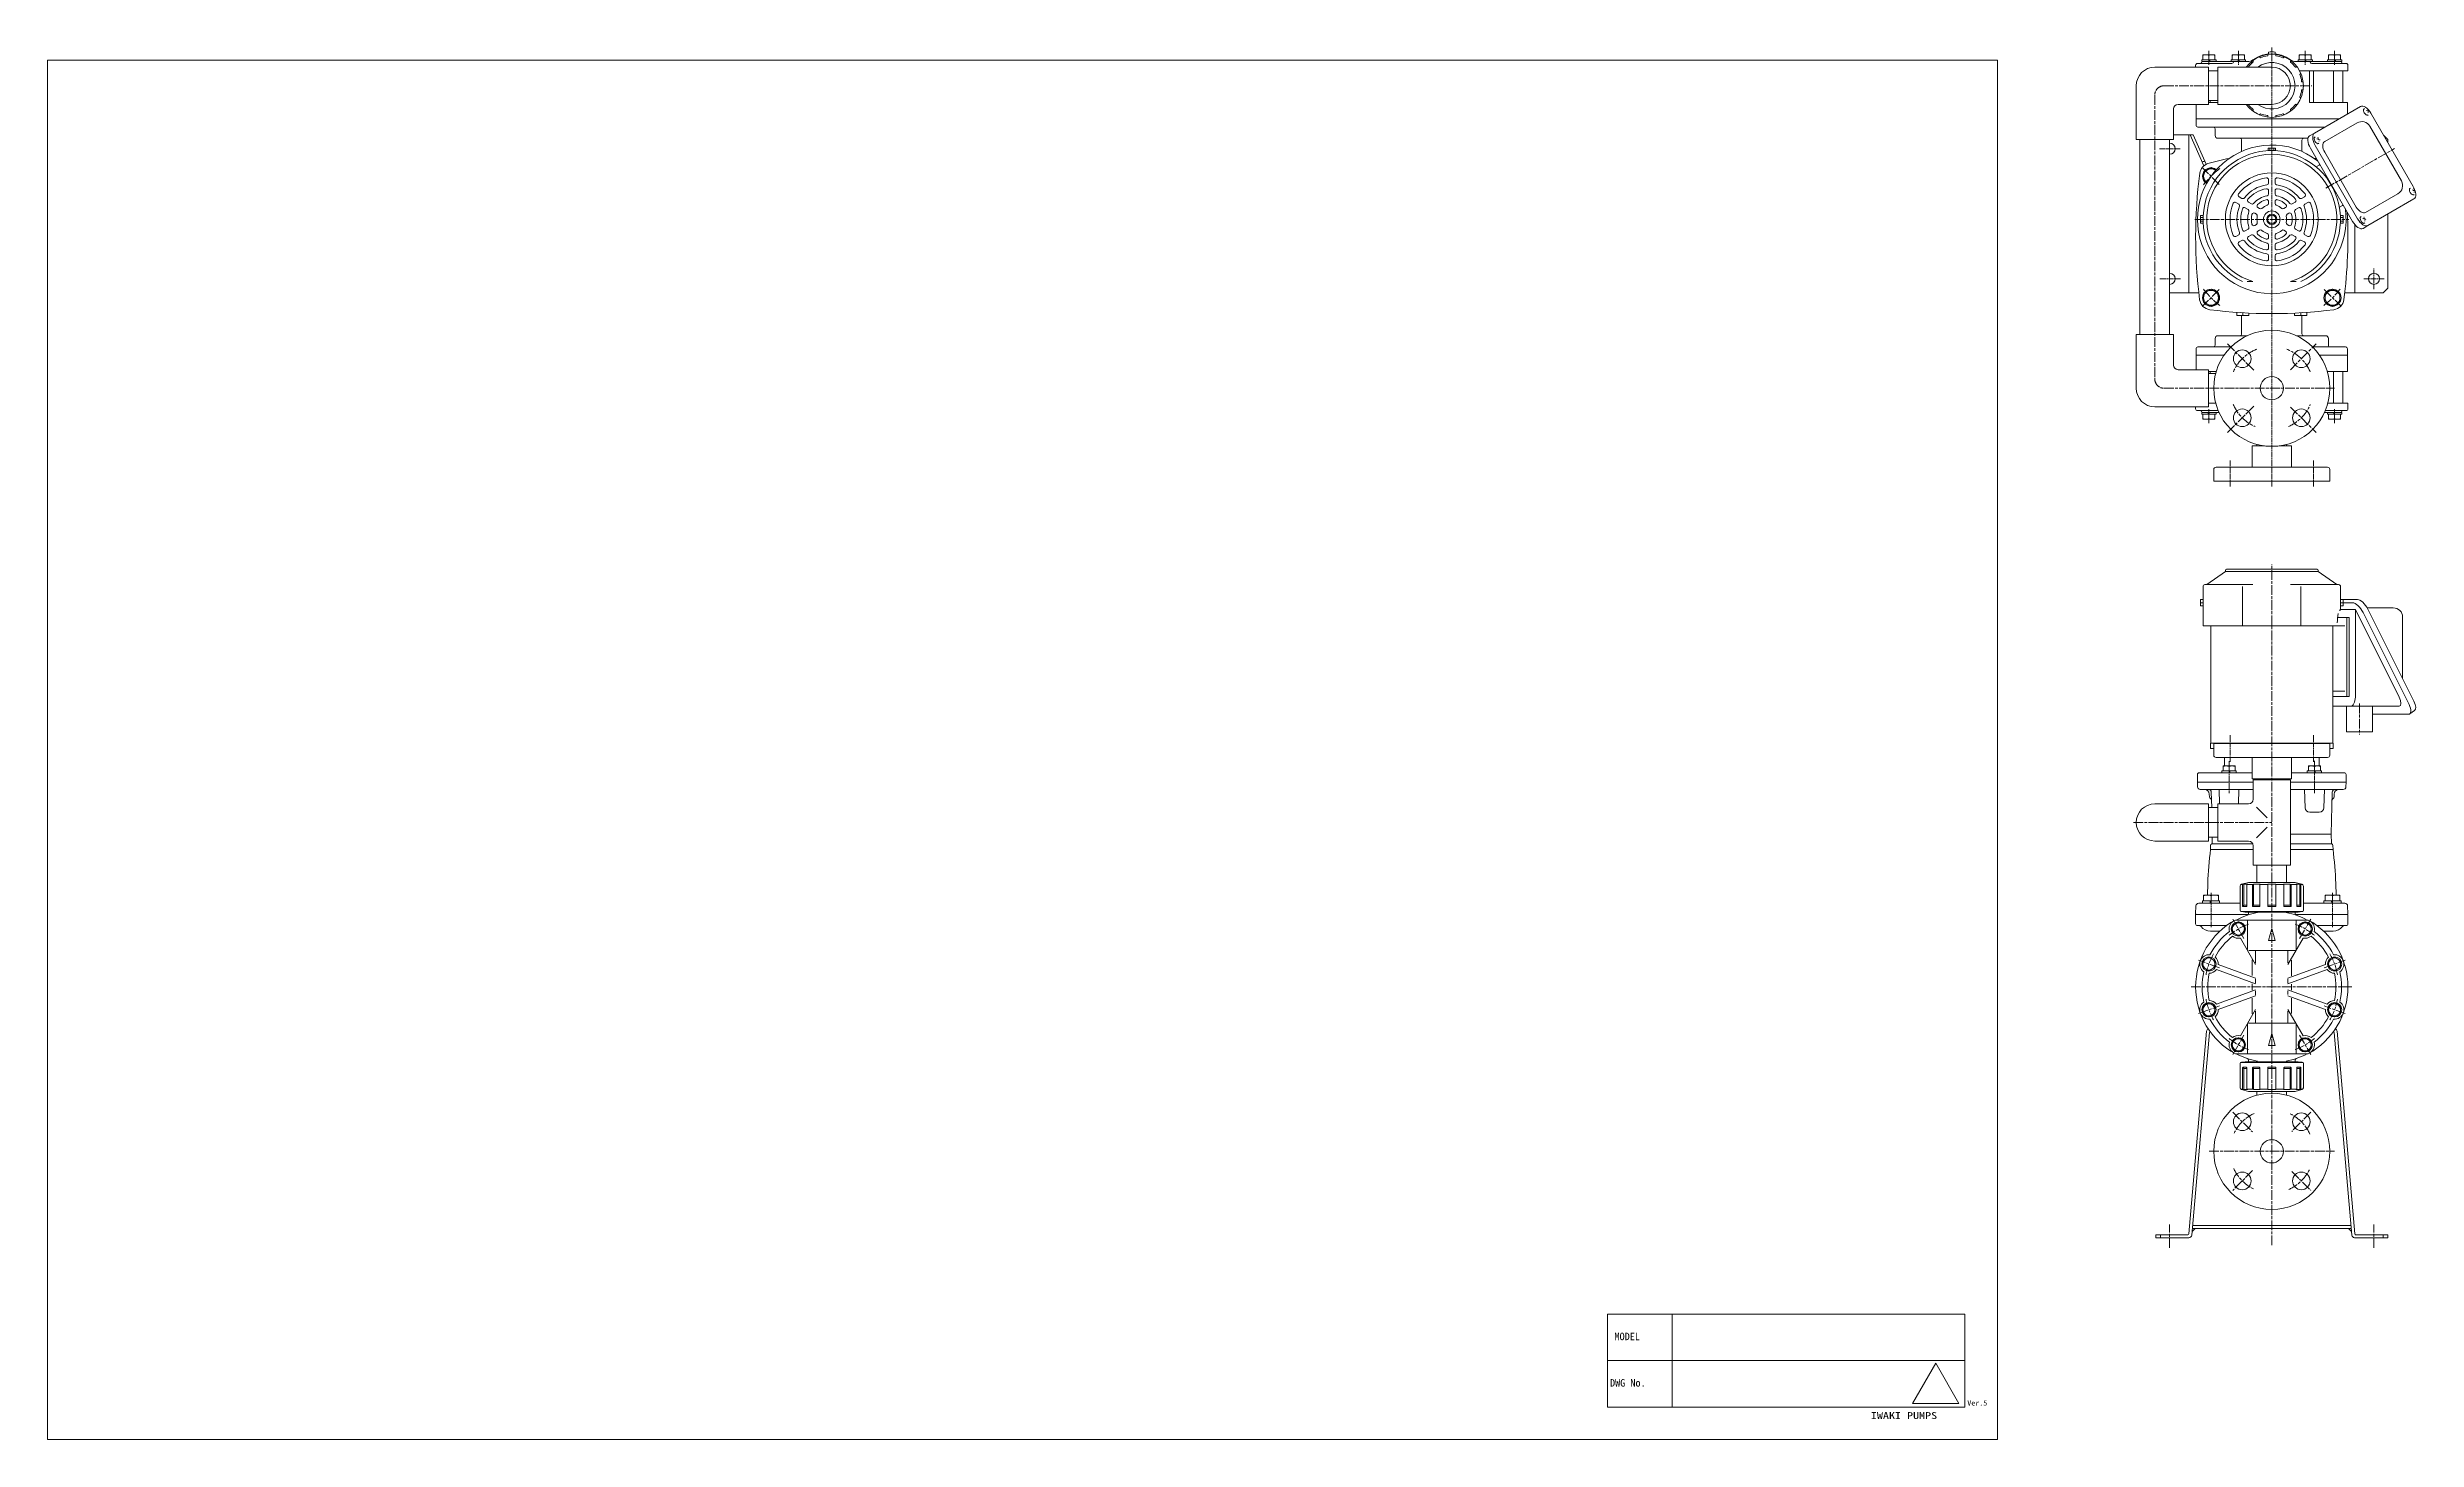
# Model space of a CAD drawing. Units: millimetres at full size. Extents: x -2818 to 571, y -785 to 714.
# Drawn here: x -2818 to -266, y -785 to 714 of the extents above; entities that cross this region are included whole.
import ezdxf
from ezdxf.enums import TextEntityAlignment as Align

# ---------------------------------------------------------------- set-up
doc = ezdxf.new("R2010")
doc.units = ezdxf.units.MM
doc.header["$LTSCALE"] = 0.88
doc.linetypes.add('CHAIN', pattern=[18.5, 12, -1.5, 3.5, -1.5])
doc.linetypes.add('USER5', pattern=[9, 6, -0.75, 1.5, -0.75])
for name, color, linetype in [('0-1_AM_0', 7, 'Continuous'), ('0-8_ZUWAKU-AM_11', 7, 'Continuous'), ('0-9_ZUWAKU-AM_6', 7, 'Continuous'), ('0-A_ZUWAKU-AM_2', 7, 'Continuous')]:
    doc.layers.add(name, color=color, linetype=linetype)
for name, color, linetype, lineweight in [('0-2_AM_1', 3, 'Continuous', 18), ('0-4_AM_7', 2, 'CHAIN', 18), ('0-5_AM_1N', 3, 'Continuous', 18), ('0-6_AM_7N', 2, 'USER5', 18), ('0-7_ZUWAKU-AM_0', 7, 'Continuous', 18)]:
    doc.layers.add(name, color=color, linetype=linetype, lineweight=lineweight)
doc.styles.add('ＭＳ ゴシック', font='')
doc.styles.get('ＭＳ ゴシック').set_extended_font_data('MS Gothic')

# ---------------------------------------------------------------- blocks, each defined once
blk = doc.blocks.new('0DXFF_A3')
at = {"layer": '0-7_ZUWAKU-AM_0'}
for p, q in [((-353.5, 288.5), (-353.5, -8.5)), ((66.5, 288.5), (-353.5, 288.5)), ((66.5, -8.5), (66.5, 288.5)), ((-3.6, -1.5), (-3.6, 18.5)), ((59.5, 8.5), (-17.5, 8.5)), ((-353.5, -8.5), (66.5, -8.5))]:
    blk.add_line(p, q, dxfattribs=at)
for points in [[(59.5, -1.5), (-17.5, -1.5), (-17.5, 18.5), (59.5, 18.5)], [(48.1884, -0.7), (58.1884, -0.7), (53.1884, 7.9603)]]:
    blk.add_lwpolyline(points, close=True, dxfattribs=at)
at = {"layer": '0-8_ZUWAKU-AM_11', "style": 'ＭＳ ゴシック'}
blk.add_text('Ver.5', height=1.1, dxfattribs=at).set_placement((60, -1.5), align=Align.BOTTOM_LEFT)
at = {"layer": '0-9_ZUWAKU-AM_6', "style": 'ＭＳ ゴシック'}
for s, p in [('MODEL', (-15.9944, 12.4185)), ('DWG No.', (-16.9522, 2.4247))]:
    blk.add_text(s, height=1.613, dxfattribs=at).set_placement(p, align=Align.BOTTOM_LEFT)
at = {"layer": '0-A_ZUWAKU-AM_2', "style": 'ＭＳ ゴシック', "width": 1.3}
blk.add_text('IWAKI PUMPS', height=1.466, dxfattribs=at).set_placement((39.234, -4.5), align=Align.BOTTOM_LEFT)

msp = doc.modelspace()

# ---------------------------------------------------------------- linework, layer by layer
at = {"layer": '0-2_AM_1'}
for p, q in [((-504.1235, 692.2812), (-504.1235, 694.2812)), ((-502.1235, 696.2812), (-499.1235, 696.2812)), ((-502.1235, 696.2812), (-465.1235, 696.2812)), ((-497.4814, 700.2812), (-482.0814, 700.2812)), ((-497.4814, 700.2812), (-497.4814, 698.2812)), ((-497.1235, 698.2812), (-448.2817, 698.2812)), ((-496.2814, 705.5812), (-483.2814, 705.5812)), ((-496.2814, 700.2812), (-496.2814, 705.5812)), ((-496.2814, 700.2812), (-493.7814, 700.2812)), ((-490.1814, 700.2812), (-489.4534, 698.2812)), ((-489.7814, 704.9995), (-489.7814, 700.2812)), ((-489.3814, 700.2812), (-488.6534, 698.2812)), ((-485.7814, 700.2812), (-483.2814, 700.2812)), ((-483.2814, 700.2812), (-483.2814, 705.5812)), ((-480.1235, 692.2812), (-422.1235, 692.2812)), ((-480.1235, 652.2812), (-480.1235, 692.2812)), ((-465.8235, 700.2812), (-450.4235, 700.2812)), ((-465.8235, 700.2812), (-465.8235, 698.2812)), ((-464.6235, 705.5812), (-451.6235, 705.5812)), ((-464.6235, 700.2812), (-464.6235, 705.5812)), ((-464.6235, 700.2812), (-462.1235, 700.2812)), ((-458.5235, 700.2812), (-457.7956, 698.2812)), ((-458.1235, 704.9995), (-458.1235, 700.2812)), ((-457.7235, 700.2812), (-456.9956, 698.2812)), ((-454.1235, 700.2812), (-451.6235, 700.2812)), ((-451.6235, 700.2812), (-451.6235, 705.5812)), ((-448.3011, 692.368), (-448.6979, 692.6724)), ((-442.2103, 698.4588), (-442.5147, 698.8555)), ((-434.7506, 702.7657), (-434.942, 703.2277)), ((-426.4304, 704.9951), (-426.4956, 705.4909)), ((-425.6068, 708.6146), (-425.6068, 706.6049)), ((-418.6402, 708.6146), (-418.6402, 706.6049)), ((-417.8166, 704.9951), (-417.7514, 705.4909)), ((-409.305, 703.2277), (-409.4964, 702.7657)), ((-402.0367, 698.4588), (-401.7323, 698.8555)), ((-395.9653, 698.2812), (-347.1235, 698.2812)), ((-395.9458, 692.368), (-395.5491, 692.6724)), ((-393.8235, 700.2812), (-378.4235, 700.2812)), ((-393.8235, 700.2812), (-393.8235, 698.2812)), ((-392.6235, 705.5812), (-379.6235, 705.5812)), ((-392.6235, 700.2812), (-392.6235, 705.5812)), ((-392.6235, 700.2812), (-390.1235, 700.2812)), ((-386.5235, 700.2812), (-385.7956, 698.2812)), ((-386.1235, 704.9995), (-386.1235, 700.2812)), ((-385.7235, 700.2812), (-384.9956, 698.2812)), ((-382.1235, 700.2812), (-379.6235, 700.2812)), ((-379.6235, 700.2812), (-379.6235, 705.5812)), ((-379.1235, 696.2812), (-345.1235, 696.2812)), ((-362.1656, 700.2812), (-346.7656, 700.2812)), ((-362.1656, 700.2812), (-362.1656, 698.2812)), ((-360.9656, 705.5812), (-347.9656, 705.5812)), ((-360.9656, 700.2812), (-360.9656, 705.5812)), ((-360.9656, 700.2812), (-358.4656, 700.2812)), ((-354.8656, 700.2812), (-354.1377, 698.2812)), ((-354.4656, 704.9995), (-354.4656, 700.2812)), ((-354.0656, 700.2812), (-353.3377, 698.2812)), ((-350.4656, 700.2812), (-347.9656, 700.2812)), ((-347.9656, 700.2812), (-347.9656, 705.5812)), ((-345.1235, 696.2812), (-342.1235, 696.2812)), ((-568.1235, 672.2812), (-568.1235, 614.2812)), ((-490.1235, 688.2812), (-480.1235, 688.2812)), ((-480.1235, 688.2812), (-490.1235, 688.2812)), ((-480.1235, 688.2812), (-490.1235, 688.2812)), ((-392.1235, 688.2812), (-345.5385, 688.2812)), ((-391.639, 684.9083), (-391.177, 685.0996)), ((-389.4096, 667.9743), (-388.9138, 667.909)), ((-389.4031, 676.5889), (-388.9138, 676.6533)), ((-381.3735, 654.2812), (-381.3735, 688.2812)), ((-377.0928, 654.2812), (-377.0928, 688.2812)), ((-355.7935, 654.2812), (-355.7935, 688.2812)), ((-345.5385, 654.2812), (-345.5385, 688.2812)), ((-528.1235, 614.2812), (-528.1235, 647.2812)), ((-503.6235, 636.7812), (-503.6235, 652.2812)), ((-480.1235, 656.2812), (-490.1235, 656.2812)), ((-480.1235, 654.2812), (-490.1235, 654.2812)), ((-488.4535, 654.2812), (-488.4535, 656.2812)), ((-422.1235, 652.2812), (-480.1235, 652.2812)), ((-448.3011, 652.1943), (-448.6979, 651.8899)), ((-442.2103, 646.1035), (-442.5147, 645.7068)), ((-434.7506, 641.7966), (-434.942, 641.3346)), ((-426.4304, 639.5672), (-426.4956, 639.0715)), ((-417.8166, 639.5672), (-417.7514, 639.0715)), ((-409.4964, 641.7966), (-409.305, 641.3346)), ((-402.0367, 646.1035), (-401.7323, 645.7068)), ((-395.9458, 652.1943), (-395.5491, 651.8899)), ((-391.639, 659.6541), (-391.177, 659.4627)), ((-340.6235, 654.2812), (-381.3735, 654.2812)), ((-326.5382, 650.0626), (-376.1459, 621.4216)), ((-340.6235, 641.9305), (-340.6235, 654.2812)), ((-322.8062, 647.5985), (-322.2465, 647.9216)), ((-319.4382, 645.4155), (-318.7656, 645.8039)), ((-319.1049, 647.1147), (-319.3185, 646.9913)), ((-318.3762, 645.669), (-318.9542, 645.3353)), ((-318.8062, 640.6703), (-318.2465, 640.9934)), ((-318.581, 644.9278), (-318.2413, 645.1239)), ((-317.5343, 645.0775), (-317.832, 644.9057)), ((-269.8421, 563.862), (-315.3421, 642.6703)), ((-568.1235, 614.2812), (-528.1235, 614.2812)), ((-564.1235, 614.2812), (-564.1235, 404.6812)), ((-532.1235, 614.2812), (-532.1235, 404.6812)), ((-506.9235, 619.4812), (-528.1235, 619.4812)), ((-511.5285, 449.4812), (-511.5285, 619.4812)), ((-510.1235, 619.4812), (-495.134, 586.1712)), ((-506.9235, 619.4812), (-492.6407, 587.7417)), ((-349.5424, 636.7812), (-503.6235, 636.7812)), ((-503.6235, 636.7812), (-503.6235, 629.7812)), ((-501.6235, 627.7812), (-365.1308, 627.7812)), ((-483.1235, 625.7812), (-483.1235, 618.7812)), ((-383.1294, 615.7812), (-480.1235, 615.7812)), ((-454.6235, 613.7812), (-454.6235, 601.5821)), ((-389.6235, 613.7812), (-389.6235, 601.5821)), ((-376.1459, 621.4216), (-381.3959, 618.3905)), ((-375.878, 616.9575), (-375.3183, 617.2806)), ((-372.51, 614.7745), (-371.8374, 615.1629)), ((-372.1767, 616.4736), (-372.3903, 616.3503)), ((-371.448, 615.028), (-372.026, 614.6943)), ((-371.6527, 614.2868), (-371.3131, 614.4829)), ((-370.6061, 614.4365), (-370.9038, 614.2646)), ((-330.2412, 632.3363), (-365.0921, 612.2151)), ((-282.5809, 569.7863), (-316.5809, 628.676)), ((-496.474, 590.8547), (-494.8092, 590.8547)), ((-424.1442, 605.2812), (-426.1649, 605.2812)), ((-426.1649, 602.4812), (-426.1649, 605.2812)), ((-424.1442, 602.4812), (-426.1649, 602.4812)), ((-420.1028, 605.2812), (-424.1442, 605.2812)), ((-424.1442, 602.4812), (-424.1442, 605.2812)), ((-420.1028, 602.4812), (-424.1442, 602.4812)), ((-424.1235, 602.4812), (-424.1235, 602.4541)), ((-420.1235, 602.4812), (-420.1235, 602.4541)), ((-420.1028, 602.4812), (-420.1028, 605.2812)), ((-418.082, 602.4812), (-420.1028, 602.4812)), ((-380.5921, 604.9982), (-335.0921, 526.1899)), ((-329.8421, 529.221), (-375.3421, 608.0293)), ((-371.878, 610.0293), (-371.3183, 610.3524)), ((-365.0921, 600.6681), (-331.0921, 541.7784)), ((-425.6235, 571.128), (-425.6235, 567.5964)), ((-418.6235, 567.5964), (-418.6235, 571.128)), ((-371.1438, 586.7818), (-374.3056, 584.9564)), ((-273.3062, 561.862), (-272.7465, 562.1851)), ((-269.6049, 561.3781), (-269.8185, 561.2548)), ((-460.8067, 546.7735), (-457.7483, 545.0077)), ((-454.2483, 551.0699), (-457.3067, 552.8357)), ((-450.7342, 540.9581), (-447.6498, 539.1773)), ((-444.1498, 545.2395), (-447.2342, 547.0203)), ((-435.2164, 540.0818), (-437.0262, 541.1267)), ((-425.6235, 559.4973), (-425.6235, 555.9357)), ((-425.6235, 547.71), (-425.6235, 545.6203)), ((-418.6235, 555.9357), (-418.6235, 559.4973)), ((-418.6235, 545.6203), (-418.6235, 547.71)), ((-407.2208, 541.1267), (-409.0306, 540.0818)), ((-397.0127, 547.0203), (-400.0972, 545.2395)), ((-396.5972, 539.1773), (-393.5127, 540.9581)), ((-386.9403, 552.8357), (-389.9987, 551.0699)), ((-386.4987, 545.0077), (-383.4403, 546.7735)), ((-346.1438, 543.4805), (-349.3056, 541.6551)), ((-321.0921, 536.0049), (-286.2412, 556.126)), ((-318.6459, 521.8287), (-269.0382, 550.4697)), ((-269.9382, 559.679), (-269.2656, 560.0674)), ((-268.8762, 559.9325), (-269.4542, 559.5988)), ((-269.3062, 554.9338), (-268.7465, 555.2569)), ((-269.081, 559.1913), (-268.7413, 559.3874)), ((-268.0343, 559.341), (-268.332, 559.1691)), ((-496.1235, 530.5019), (-498.9235, 530.5019)), ((-498.9235, 530.5019), (-498.9235, 526.4604)), ((-496.1235, 526.4604), (-498.9235, 526.4604)), ((-498.9235, 526.4604), (-498.9235, 524.4397)), ((-496.1235, 524.4397), (-498.9235, 524.4397)), ((-496.1235, 532.5226), (-496.1235, 530.5019)), ((-496.1235, 530.5019), (-496.1235, 526.4604)), ((-496.1235, 530.4812), (-496.0965, 530.4812)), ((-496.1235, 526.4812), (-496.0965, 526.4812)), ((-496.1235, 526.4604), (-496.1235, 524.4397)), ((-457.7483, 511.9546), (-460.8067, 510.1888)), ((-447.6498, 517.785), (-450.7342, 516.0042)), ((-447.2342, 509.942), (-444.1498, 511.7228)), ((-440.5262, 535.0645), (-438.7164, 534.0196)), ((-438.7164, 522.9427), (-440.5262, 521.8978)), ((-437.0262, 515.8356), (-435.2164, 516.8805)), ((-425.6235, 511.342), (-425.6235, 509.2523)), ((-418.6235, 509.2523), (-418.6235, 511.342)), ((-409.0306, 516.8805), (-407.2208, 515.8356)), ((-405.5306, 534.0196), (-403.7208, 535.0645)), ((-403.7208, 521.8978), (-405.5306, 522.9427)), ((-400.0972, 511.7228), (-397.0127, 509.942)), ((-393.5127, 516.0042), (-396.5972, 517.785)), ((-383.4403, 510.1888), (-386.4987, 511.9546)), ((-348.1235, 530.4812), (-348.1505, 530.4812)), ((-348.1235, 526.4812), (-348.1505, 526.4812)), ((-348.1235, 532.5226), (-345.3235, 532.5226)), ((-348.1235, 530.5019), (-348.1235, 532.5226)), ((-348.1235, 530.5019), (-345.3235, 530.5019)), ((-348.1235, 526.4604), (-348.1235, 530.5019)), ((-348.1235, 526.4604), (-345.3235, 526.4604)), ((-348.1235, 524.4397), (-348.1235, 526.4604)), ((-345.3235, 530.5019), (-345.3235, 532.5226)), ((-345.3235, 526.4604), (-345.3235, 530.5019)), ((-332.7185, 449.4812), (-332.7185, 522.8069)), ((-326.378, 531.221), (-325.8183, 531.5441)), ((-323.8959, 518.7976), (-318.6459, 521.8287)), ((-323.01, 529.038), (-322.3374, 529.4264)), ((-322.6767, 530.7371), (-322.8903, 530.6138)), ((-321.948, 529.2915), (-322.526, 528.9578)), ((-322.378, 524.2928), (-321.8183, 524.6159)), ((-322.1527, 528.5503), (-321.8131, 528.7464)), ((-321.1061, 528.7), (-321.4038, 528.5281)), ((-297.1235, 454.4812), (-297.1235, 534.2547)), ((-457.3067, 504.1267), (-454.2483, 505.8925)), ((-425.6235, 501.0267), (-425.6235, 497.465)), ((-425.6235, 489.3659), (-425.6235, 485.8344)), ((-418.6235, 497.465), (-418.6235, 501.0267)), ((-418.6235, 485.8344), (-418.6235, 489.3659)), ((-389.9987, 505.8925), (-386.9403, 504.1267)), ((-448.4863, 461.4812), (-442.3761, 461.4812)), ((-401.8708, 461.4812), (-395.7606, 461.4812)), ((-500.9952, 449.4812), (-532.1235, 449.4812)), ((-343.2518, 449.4812), (-302.1235, 449.4812)), ((-302.1235, 449.4812), (-297.1235, 454.4812)), ((-459.745, 428.3181), (-459.745, 424.8812)), ((-446.745, 424.8812), (-459.745, 424.8812)), ((-454.6235, 405.1812), (-454.6235, 424.8812)), ((-453.245, 427.8957), (-453.245, 425.4628)), ((-446.745, 427.5534), (-446.745, 424.8812)), ((-397.502, 427.5534), (-397.502, 424.8812)), ((-384.502, 424.8812), (-397.502, 424.8812)), ((-391.002, 427.8957), (-391.002, 425.4628)), ((-389.6235, 405.1812), (-389.6235, 424.8812)), ((-384.502, 428.3181), (-384.502, 424.8812)), ((-568.1235, 404.6812), (-528.1235, 404.6812)), ((-568.1235, 346.6812), (-568.1235, 404.6812)), ((-528.1235, 404.6812), (-528.1235, 371.6812)), ((-503.6235, 382.1812), (-503.6235, 389.1812)), ((-501.6235, 391.1812), (-466.0097, 391.1812)), ((-483.1235, 393.1812), (-483.1235, 400.1812)), ((-480.1235, 403.1812), (-448.8443, 403.1812)), ((-364.1235, 403.1812), (-395.4027, 403.1812)), ((-378.2373, 391.1812), (-342.6235, 391.1812)), ((-361.1235, 393.1812), (-361.1235, 400.1812)), ((-340.6235, 382.1812), (-340.6235, 389.1812)), ((-473.5628, 382.1812), (-503.6235, 382.1812)), ((-503.6235, 382.1812), (-503.6235, 366.6812)), ((-490.1235, 366.6812), (-490.1235, 326.6812)), ((-481.9754, 364.6812), (-490.1235, 364.6812)), ((-482.5408, 362.6812), (-490.1235, 362.6812)), ((-488.4535, 364.6812), (-488.4535, 362.6812)), ((-340.6235, 382.1812), (-370.6842, 382.1812)), ((-340.6235, 364.6812), (-362.2716, 364.6812)), ((-355.7935, 364.6812), (-355.7935, 330.6812)), ((-345.5385, 364.6812), (-345.5385, 330.6812)), ((-340.6235, 382.1812), (-340.6235, 364.6812)), ((-504.1235, 326.6812), (-504.1235, 324.6812)), ((-502.1235, 322.6812), (-499.1235, 322.6812)), ((-502.1235, 322.6812), (-479.8318, 322.6812)), ((-482.0814, 318.6812), (-497.4814, 318.6812)), ((-497.1235, 320.6812), (-478.9588, 320.6812)), ((-496.2814, 318.6812), (-496.2814, 313.3812)), ((-493.7814, 318.6812), (-496.2814, 318.6812)), ((-483.2814, 313.3812), (-496.2814, 313.3812)), ((-490.1814, 318.6812), (-490.9093, 320.6812)), ((-490.1235, 330.6812), (-482.5408, 330.6812)), ((-482.5408, 330.6812), (-490.1235, 330.6812)), ((-482.5408, 330.6812), (-490.1235, 330.6812)), ((-489.3814, 318.6812), (-490.1093, 320.6812)), ((-489.7814, 313.9628), (-489.7814, 318.6812)), ((-483.2814, 318.6812), (-485.7814, 318.6812)), ((-483.2814, 318.6812), (-483.2814, 313.3812)), ((-482.0814, 318.6812), (-482.0814, 320.6812)), ((-365.2882, 320.6812), (-347.1235, 320.6812)), ((-364.4152, 322.6812), (-345.1235, 322.6812)), ((-346.7656, 318.6812), (-362.1656, 318.6812)), ((-361.7062, 330.6812), (-345.5385, 330.6812)), ((-360.9656, 318.6812), (-360.9656, 313.3812)), ((-358.4656, 318.6812), (-360.9656, 318.6812)), ((-347.9656, 313.3812), (-360.9656, 313.3812)), ((-354.8656, 318.6812), (-355.5936, 320.6812)), ((-354.0656, 318.6812), (-354.7936, 320.6812)), ((-354.4656, 313.9628), (-354.4656, 318.6812)), ((-347.9656, 318.6812), (-350.4656, 318.6812)), ((-347.9656, 318.6812), (-347.9656, 313.3812)), ((-346.7656, 318.6812), (-346.7656, 320.6812)), ((-345.1235, 322.6812), (-342.1235, 322.6812)), ((-443.3735, 261.6812), (-443.3735, 284.6812)), ((-443.3735, 284.6812), (-430.0134, 284.6812)), ((-438.1235, 286.2639), (-438.1235, 284.6812)), ((-414.2336, 284.6812), (-400.8735, 284.6812)), ((-406.1235, 286.2639), (-406.1235, 284.6812)), ((-400.8735, 261.6812), (-400.8735, 284.6812)), ((-484.6235, 246.6812), (-484.6235, 259.1812)), ((-482.1235, 261.6812), (-362.1235, 261.6812)), ((-359.6235, 246.6812), (-359.6235, 259.1812)), ((-484.6235, 246.6812), (-359.6235, 246.6812)), ((-496.1235, 119.294), (-496.1235, 133.294)), ((-494.1235, 135.294), (-448.4863, 135.294)), ((-472.1235, 149.294), (-492.1176, 135.294)), ((-472.1235, 150.494), (-472.1235, 149.294)), ((-470.8235, 151.794), (-373.4235, 151.794)), ((-453.54, 90.794), (-453.54, 133.294)), ((-448.4863, 135.294), (-442.3761, 135.294)), ((-401.8708, 135.294), (-395.7606, 135.294)), ((-395.7606, 135.294), (-350.1235, 135.294)), ((-390.7069, 133.294), (-390.7069, 90.794)), ((-372.1235, 150.494), (-372.1235, 149.294)), ((-348.1235, 119.294), (-348.1235, 133.294)), ((-496.1235, 115.794), (-498.9235, 115.794)), ((-498.9235, 115.794), (-498.9235, 112.294)), ((-496.1235, 112.294), (-498.9235, 112.294)), ((-496.1235, 119.294), (-496.1235, 115.794)), ((-496.1235, 115.794), (-496.1235, 112.294)), ((-496.1235, 90.794), (-496.1235, 112.294)), ((-348.1235, 107.794), (-349.6376, 107.794)), ((-348.1235, 119.294), (-345.3235, 119.294)), ((-348.1235, 115.794), (-348.1235, 119.294)), ((-348.1235, 115.794), (-345.3235, 115.794)), ((-348.1235, 112.294), (-348.1235, 115.794)), ((-348.1235, 107.794), (-348.1235, 112.294)), ((-332.1405, 108.3908), (-348.1235, 108.3908)), ((-329.8421, 119.294), (-345.3235, 119.294)), ((-345.3235, 115.794), (-345.3235, 119.294)), ((-345.3235, 115.794), (-335.0921, 115.794)), ((-285.0921, 14.294), (-332.1405, 108.3908)), ((-332.1405, 14.294), (-332.1405, 108.3908)), ((-274.2882, 6.1863), (-323.8959, 105.4017)), ((-291.2412, 110.294), (-319.3962, 110.294)), ((-318.6459, 108.9017), (-269.0382, 9.6863)), ((-496.1235, 90.794), (-453.54, 90.794)), ((-487.7235, -35.206), (-487.7235, 90.794)), ((-390.7069, 90.794), (-453.54, 90.794)), ((-390.7069, 90.794), (-353.5265, 90.794)), ((-356.5235, -35.206), (-356.5235, 90.794)), ((-346.1438, 90.794), (-353.5265, 90.794)), ((-351.213, 99.794), (-341.4118, 99.794)), ((-343.4118, 90.794), (-346.1438, 90.794)), ((-338.6405, 99.794), (-338.6405, 14.794)), ((-281.2412, 100.294), (-281.2412, 34.0921)), ((-346.1438, 20.794), (-356.5235, 20.794)), ((-341.4118, 14.794), (-356.5235, 14.794)), ((-356.5235, 4.294), (-337.1405, 4.294)), ((-346.1438, 20.794), (-343.4118, 20.794)), ((-341.7235, -23.206), (-341.7235, 4.294)), ((-338.6405, 14.794), (-341.4118, 14.794)), ((-337.1405, 4.294), (-285.0921, 4.294)), ((-313.7235, -23.206), (-313.7235, 4.294)), ((-341.7235, -23.206), (-313.7235, -23.206)), ((-275.0921, -4.206), (-313.7235, -4.206)), ((-268.3818, -0.2983), (-273.6318, -3.7983)), ((-488.1235, -35.206), (-356.1235, -35.206)), ((-488.1235, -41.206), (-488.1235, -35.206)), ((-488.1235, -41.206), (-484.6235, -41.206)), ((-484.6235, -35.706), (-484.6235, -48.206)), ((-359.6235, -35.706), (-484.6235, -35.706)), ((-362.1235, -50.706), (-482.1235, -50.706)), ((-473.1235, -59.906), (-473.1235, -50.706)), ((-443.3735, -50.706), (-443.3735, -73.706)), ((-400.8735, -50.706), (-400.8735, -73.706)), ((-371.1235, -59.906), (-371.1235, -50.706)), ((-359.6235, -35.706), (-359.6235, -48.206)), ((-359.6235, -41.206), (-356.1235, -41.206)), ((-356.1235, -41.206), (-356.1235, -35.206)), ((-502.1235, -77.206), (-502.1235, -69.206)), ((-500.1235, -67.206), (-443.3735, -67.206)), ((-475.7854, -65.206), (-460.3854, -65.206)), ((-475.7854, -65.206), (-475.7854, -67.206)), ((-474.5854, -59.906), (-461.5854, -59.906)), ((-474.5854, -65.206), (-474.5854, -59.906)), ((-474.5854, -65.206), (-472.0854, -65.206)), ((-468.4854, -65.206), (-467.7575, -67.206)), ((-468.0854, -60.4877), (-468.0854, -65.206)), ((-467.6854, -65.206), (-466.9575, -67.206)), ((-464.0854, -65.206), (-461.5854, -65.206)), ((-461.5854, -65.206), (-461.5854, -59.906)), ((-400.8735, -73.706), (-443.3735, -73.706)), ((-442.1235, -95.706), (-442.1235, -74.706)), ((-442.1235, -74.706), (-402.1235, -74.706)), ((-438.1235, -73.706), (-438.1235, -74.706)), ((-406.1235, -73.706), (-406.1235, -74.706)), ((-400.8735, -67.206), (-344.1235, -67.206)), ((-383.8616, -65.206), (-368.4616, -65.206)), ((-383.8616, -65.206), (-383.8616, -67.206)), ((-382.6616, -59.906), (-369.6616, -59.906)), ((-382.6616, -65.206), (-382.6616, -59.906)), ((-382.6616, -65.206), (-380.1616, -65.206)), ((-376.5616, -65.206), (-375.8336, -67.206)), ((-376.1616, -60.4877), (-376.1616, -65.206)), ((-375.7616, -65.206), (-375.0336, -67.206)), ((-372.1616, -65.206), (-369.6616, -65.206)), ((-369.6616, -65.206), (-369.6616, -59.906)), ((-342.1235, -77.206), (-342.1235, -69.206)), ((-490.1235, -100.706), (-548.1235, -100.706)), ((-502.1235, -77.206), (-442.1235, -77.206)), ((-501.9905, -82.2846), (-502.1235, -77.206)), ((-442.1235, -77.206), (-502.1235, -77.206)), ((-442.1235, -77.206), (-502.1235, -77.206)), ((-499.2591, -85.206), (-442.1235, -85.206)), ((-490.1235, -100.706), (-490.1235, -140.706)), ((-489.3053, -93.2582), (-489.3886, -90.0752)), ((-487.3034, -88.1275), (-486.8694, -104.706)), ((-480.1235, -100.706), (-480.1235, -140.706)), ((-480.1235, -100.706), (-447.1235, -100.706)), ((-478.3192, -100.706), (-478.7251, -85.206)), ((-457.8478, -100.706), (-457.442, -85.206)), ((-342.1235, -77.206), (-402.1235, -77.206)), ((-342.1235, -77.206), (-402.1235, -77.206)), ((-402.1235, -85.206), (-345.2555, -85.206)), ((-386.291, -104.8371), (-386.8052, -85.206)), ((-366.036, -104.8371), (-365.5217, -85.206)), ((-356.9436, -88.1275), (-358.1235, -133.206)), ((-354.9416, -93.2582), (-354.8583, -90.0752)), ((-490.1235, -104.706), (-480.1235, -104.706)), ((-438.6382, -104.1913), (-427.0732, -115.7563)), ((-438.6382, -137.2207), (-427.0732, -125.6558)), ((-371.0342, -109.706), (-381.2928, -109.706)), ((-490.1235, -140.706), (-548.1235, -140.706)), ((-490.1235, -136.706), (-480.1235, -136.706)), ((-488.1235, -149.706), (-488.0177, -145.6655)), ((-488.1235, -149.706), (-442.1235, -149.706)), ((-442.541, -143.7058), (-486.456, -143.7058)), ((-486.1846, -136.706), (-486.3006, -143.3521)), ((-480.1235, -140.706), (-447.1235, -140.706)), ((-442.1235, -145.706), (-442.1235, -166.706)), ((-402.1235, -133.206), (-358.1235, -133.206)), ((-357.791, -143.7058), (-402.1235, -143.7058)), ((-402.1235, -149.706), (-356.1235, -149.706)), ((-358.1235, -133.206), (-357.9464, -143.3521)), ((-356.1235, -149.706), (-356.2293, -145.6655)), ((-438.1235, -166.706), (-438.1235, -185.206)), ((-406.1235, -166.706), (-406.1235, -185.206)), ((-479.5313, -198.8057), (-495.5313, -198.8057)), ((-495.5313, -205.2057), (-495.5313, -198.8057)), ((-491.4127, -198.8059), (-491.0871, -186.3778)), ((-487.5313, -199.5216), (-487.5313, -205.2057)), ((-479.5313, -205.2057), (-479.5313, -198.8057)), ((-456.1235, -215.1665), (-456.1235, -189.1523)), ((-455.406, -187.6176), (-453.5354, -187.6176)), ((-447.1235, -185.2061), (-454.6411, -187.2204)), ((-452.1496, -187.2157), (-453.5354, -187.6176)), ((-453.5354, -187.6176), (-453.5354, -210.7061)), ((-452.1496, -187.2157), (-452.1496, -209.7061)), ((-447.9075, -187.2157), (-452.1496, -187.2157)), ((-447.9075, -187.2157), (-449.0975, -187.6176)), ((-449.0975, -187.6176), (-442.8214, -187.6176)), ((-449.0975, -187.6176), (-449.0975, -210.7061)), ((-447.1235, -185.2061), (-397.1235, -185.2061)), ((-442.8214, -187.6176), (-441.9082, -187.2157)), ((-442.8214, -187.6176), (-442.8214, -210.7061)), ((-441.9082, -187.2157), (-441.9082, -209.7061)), ((-434.5607, -187.2157), (-441.9082, -187.2157)), ((-435.1347, -187.6176), (-434.5607, -187.2157)), ((-435.1347, -187.6176), (-435.1347, -210.7061)), ((-426.5614, -187.6176), (-435.1347, -187.6176)), ((-426.3656, -187.2157), (-426.5614, -187.6176)), ((-426.5614, -187.6176), (-426.5614, -210.7061)), ((-426.3656, -187.2157), (-426.3656, -209.7061)), ((-417.8814, -187.2157), (-426.3656, -187.2157)), ((-417.8814, -187.2157), (-417.8814, -209.7061)), ((-417.8814, -187.2157), (-417.6856, -187.6176)), ((-417.6856, -187.6176), (-417.6856, -210.7061)), ((-417.6856, -187.6176), (-409.1123, -187.6176)), ((-409.6863, -187.2157), (-402.3387, -187.2157)), ((-409.1123, -187.6176), (-409.6863, -187.2157)), ((-409.1123, -187.6176), (-409.1123, -210.7061)), ((-402.3387, -187.2157), (-402.3387, -209.7061)), ((-401.4256, -187.6176), (-402.3387, -187.2157)), ((-395.1495, -187.6176), (-401.4256, -187.6176)), ((-401.4256, -187.6176), (-401.4256, -210.7061)), ((-397.1235, -185.2061), (-389.6059, -187.2204)), ((-396.3395, -187.2157), (-392.0974, -187.2157)), ((-396.3395, -187.2157), (-395.1495, -187.6176)), ((-395.1495, -187.6176), (-395.1495, -210.7061)), ((-392.0974, -187.2157), (-392.0974, -209.7061)), ((-392.0974, -187.2157), (-390.7116, -187.6176)), ((-388.841, -187.6176), (-390.7116, -187.6176)), ((-390.7116, -187.6176), (-390.7116, -210.7061)), ((-388.1235, -215.1665), (-388.1235, -189.1523)), ((-348.7161, -198.8057), (-364.7161, -198.8057)), ((-364.7161, -205.2057), (-364.7161, -198.8057)), ((-356.7161, -199.5216), (-356.7161, -205.2057)), ((-352.8343, -198.8059), (-353.1599, -186.3778)), ((-348.7161, -205.2057), (-348.7161, -198.8057)), ((-447.3997, -219.706), (-504.1235, -219.706)), ((-504.1235, -229.706), (-504.1235, -219.706)), ((-503.6235, -219.706), (-447.3997, -219.706)), ((-500.8074, -207.7057), (-456.1235, -207.7057)), ((-478.3313, -205.2057), (-496.7313, -205.2057)), ((-496.7313, -205.2057), (-496.7313, -207.7057)), ((-478.3313, -207.7057), (-496.7313, -207.7057)), ((-495.5313, -205.2057), (-479.5313, -205.2057)), ((-482.5313, -205.2057), (-492.5313, -205.2057)), ((-488.0313, -207.7057), (-488.9412, -205.2057)), ((-487.0313, -207.7057), (-487.9412, -205.2057)), ((-478.3313, -207.7057), (-478.3313, -205.2057)), ((-461.3663, -225.706), (-382.8807, -225.706)), ((-455.4532, -216.4162), (-388.7938, -216.4162)), ((-450.6235, -217.2061), (-454.8193, -216.6537)), ((-452.1496, -209.7061), (-453.3947, -211.0538)), ((-449.5975, -211.2061), (-453.0354, -211.2061)), ((-449.0975, -209.7061), (-452.1496, -209.7061)), ((-450.6235, -217.206), (-393.6235, -217.2061)), ((-448.2817, -225.706), (-448.2817, -257.5405)), ((-447.1235, -217.2059), (-447.1235, -218.6918)), ((-441.9082, -209.7061), (-442.7092, -211.0217)), ((-435.6347, -211.2061), (-442.3214, -211.2061)), ((-435.1347, -209.7061), (-441.9082, -209.7061)), ((-426.3656, -209.7061), (-426.5216, -210.9015)), ((-426.3656, -209.7061), (-417.8814, -209.7061)), ((-418.1856, -211.2061), (-426.0614, -211.2061)), ((-417.8814, -209.7061), (-417.7254, -210.9015)), ((-409.1123, -209.7061), (-402.3387, -209.7061)), ((-408.6123, -211.2061), (-401.9256, -211.2061)), ((-402.3387, -209.7061), (-401.5378, -211.0217)), ((-397.1235, -217.206), (-397.1235, -218.6918)), ((-340.1235, -219.706), (-396.8472, -219.706)), ((-396.8472, -219.706), (-340.6236, -219.706)), ((-395.9653, -257.4324), (-395.9653, -225.706)), ((-395.1495, -209.7061), (-392.0974, -209.7061)), ((-394.6495, -211.2061), (-391.2116, -211.2061)), ((-393.6235, -217.2061), (-389.4277, -216.6537)), ((-392.0974, -209.7061), (-390.8523, -211.0538)), ((-388.1235, -207.7057), (-343.4396, -207.7057)), ((-347.5161, -205.2057), (-365.9161, -205.2057)), ((-365.9161, -205.2057), (-365.9161, -207.7057)), ((-347.5161, -207.7057), (-365.9161, -207.7057)), ((-364.7161, -205.2057), (-348.7161, -205.2057)), ((-351.7161, -205.2057), (-361.7161, -205.2057)), ((-357.2161, -207.7057), (-358.126, -205.2057)), ((-356.2161, -207.7057), (-357.126, -205.2057)), ((-347.5161, -207.7057), (-347.5161, -205.2057)), ((-340.1235, -229.706), (-340.1235, -219.706)), ((-470.7856, -231.706), (-502.1235, -231.706)), ((-488.169, -237.706), (-478.0162, -237.706)), ((-455.9519, -245.1136), (-439.5591, -273.5067)), ((-422.1235, -234.706), (-425.6068, -247.706)), ((-425.6068, -247.706), (-418.6402, -247.706)), ((-422.1235, -234.706), (-418.6402, -247.706)), ((-404.6879, -273.5067), (-388.2951, -245.1136)), ((-342.1235, -231.706), (-373.4614, -231.706)), ((-366.2307, -237.706), (-356.0779, -237.706)), ((-439.5591, -294.5525), (-481.8433, -279.1623)), ((-439.5591, -288.1675), (-479.7912, -273.5242)), ((-446.9148, -258.706), (-397.097, -258.706)), ((-443.1948, -268.6931), (-443.1948, -285.6077)), ((-439.5591, -258.706), (-439.5591, -272.1706)), ((-404.6879, -258.706), (-404.6879, -271.8686)), ((-404.6879, -288.1675), (-364.4558, -273.5242)), ((-404.6879, -294.5525), (-362.4037, -279.1623)), ((-401.0522, -285.7084), (-401.0522, -269.0958)), ((-481.8433, -316.2497), (-439.5591, -300.8595)), ((-443.1948, -294.367), (-443.1948, -301.1127)), ((-439.5591, -288.9846), (-439.5591, -293.6159)), ((-439.5591, -301.8719), (-439.5591, -306.5033)), ((-404.6879, -288.9846), (-404.6879, -293.6159)), ((-362.4037, -316.2497), (-404.6879, -300.8595)), ((-404.6879, -301.8719), (-404.6879, -305.9999)), ((-401.0522, -301.1127), (-401.0522, -294.7698)), ((-479.7912, -321.8879), (-439.5591, -307.2446)), ((-455.9519, -350.2985), (-439.5591, -321.9054)), ((-443.1948, -309.7714), (-443.1948, -326.5853)), ((-439.5591, -323.8589), (-439.5591, -336.706)), ((-364.4558, -321.8879), (-404.6879, -307.2446)), ((-404.6879, -321.9054), (-388.2951, -350.2985)), ((-404.6879, -323.8589), (-404.6879, -336.706)), ((-401.0522, -326.2833), (-401.0522, -309.9728)), ((-511.4486, -563.5932), (-492.3631, -345.4446)), ((-508.3566, -564.9675), (-489.2711, -346.8189)), ((-448.2817, -369.706), (-448.2817, -337.8273)), ((-447.0296, -336.706), (-397.1577, -336.706)), ((-422.1235, -347.706), (-425.6068, -360.706)), ((-422.1235, -347.706), (-418.6402, -360.706)), ((-395.9653, -337.8273), (-395.9653, -369.706)), ((-335.8904, -564.9675), (-354.9759, -346.8189)), ((-332.7984, -563.5932), (-351.8839, -345.4446)), ((-382.8807, -369.706), (-461.3663, -369.706)), ((-456.1235, -380.2455), (-456.1235, -406.2598)), ((-455.4532, -378.9959), (-388.7938, -378.9959)), ((-450.6235, -378.206), (-454.8193, -378.7584)), ((-450.6235, -378.2061), (-393.6235, -378.206)), ((-447.1235, -378.2061), (-447.1235, -376.7203)), ((-425.6068, -360.706), (-418.6402, -360.706)), ((-397.1235, -378.206), (-397.1235, -376.7203)), ((-393.6235, -378.206), (-389.4277, -378.7584)), ((-388.1235, -380.2455), (-388.1235, -406.2598)), ((-455.406, -407.7944), (-453.5354, -407.7944)), ((-447.1235, -410.206), (-454.6411, -408.1916)), ((-453.5354, -407.7944), (-453.5354, -384.706)), ((-452.1496, -408.1963), (-453.5354, -407.7944)), ((-452.1496, -385.706), (-453.3947, -384.3583)), ((-449.5975, -384.206), (-453.0354, -384.206)), ((-449.0975, -385.706), (-452.1496, -385.706)), ((-452.1496, -408.1963), (-452.1496, -385.706)), ((-447.9075, -408.1963), (-452.1496, -408.1963)), ((-449.0975, -407.7944), (-449.0975, -384.706)), ((-449.0975, -407.7944), (-442.8214, -407.7944)), ((-447.9075, -408.1963), (-449.0975, -407.7944)), ((-442.8214, -407.7944), (-442.8214, -384.706)), ((-442.8214, -407.7944), (-441.9082, -408.1963)), ((-441.9082, -385.706), (-442.7092, -384.3903)), ((-435.6347, -384.206), (-442.3214, -384.206)), ((-435.1347, -385.706), (-441.9082, -385.706)), ((-441.9082, -408.1963), (-441.9082, -385.706)), ((-434.5607, -408.1963), (-441.9082, -408.1963)), ((-435.1347, -407.7944), (-435.1347, -384.706)), ((-435.1347, -407.7944), (-434.5607, -408.1963)), ((-426.5614, -407.7944), (-435.1347, -407.7944)), ((-426.5614, -407.7944), (-426.5614, -384.706)), ((-426.3656, -408.1963), (-426.5614, -407.7944)), ((-426.3656, -385.706), (-426.5216, -384.5106)), ((-426.3656, -385.706), (-417.8814, -385.706)), ((-426.3656, -408.1963), (-426.3656, -385.706)), ((-417.8814, -408.1963), (-426.3656, -408.1963)), ((-418.1856, -384.206), (-426.0614, -384.206)), ((-417.8814, -385.706), (-417.7254, -384.5106)), ((-417.8814, -408.1963), (-417.8814, -385.706)), ((-417.8814, -408.1963), (-417.6856, -407.7944)), ((-417.6856, -407.7944), (-417.6856, -384.706)), ((-417.6856, -407.7944), (-409.1123, -407.7944)), ((-409.1123, -407.7944), (-409.6863, -408.1963)), ((-409.6863, -408.1963), (-402.3387, -408.1963)), ((-409.1123, -407.7944), (-409.1123, -384.706)), ((-409.1123, -385.706), (-402.3387, -385.706)), ((-408.6123, -384.206), (-401.9256, -384.206)), ((-402.3387, -385.706), (-401.5378, -384.3903)), ((-402.3387, -408.1963), (-402.3387, -385.706)), ((-401.4256, -407.7944), (-402.3387, -408.1963)), ((-401.4256, -407.7944), (-401.4256, -384.706)), ((-395.1495, -407.7944), (-401.4256, -407.7944)), ((-397.1235, -410.206), (-389.6059, -408.1916)), ((-396.3395, -408.1963), (-395.1495, -407.7944)), ((-396.3395, -408.1963), (-392.0974, -408.1963)), ((-395.1495, -407.7944), (-395.1495, -384.706)), ((-395.1495, -385.706), (-392.0974, -385.706)), ((-394.6495, -384.206), (-391.2116, -384.206)), ((-392.0974, -385.706), (-390.8523, -384.3583)), ((-392.0974, -408.1963), (-392.0974, -385.706)), ((-392.0974, -408.1963), (-390.7116, -407.7944)), ((-390.7116, -407.7944), (-390.7116, -384.706)), ((-388.841, -407.7944), (-390.7116, -407.7944)), ((-447.1235, -410.206), (-397.1235, -410.206)), ((-438.1235, -414.2887), (-438.1235, -410.206)), ((-406.1235, -414.2887), (-406.1235, -410.206)), ((-504.7213, -557.706), (-508.0089, -560.9937)), ((-507.7213, -557.706), (-336.5257, -557.706)), ((-507.4414, -554.506), (-336.8056, -554.506)), ((-339.5257, -557.706), (-336.238, -560.9937)), ((-547.1235, -567.706), (-547.1235, -564.506)), ((-512.4448, -564.506), (-547.1235, -564.506)), ((-511.3452, -567.706), (-547.1235, -567.706)), ((-542.1235, -567.706), (-542.1235, -564.506)), ((-332.9018, -567.706), (-297.1235, -567.706)), ((-331.8022, -564.506), (-297.1235, -564.506)), ((-302.1235, -567.706), (-302.1235, -564.506)), ((-297.1235, -567.706), (-297.1235, -564.506))]:
    msp.add_line(p, q, dxfattribs=at)
for points in [[(-523.1235, 652.2812), (-490.1235, 652.2812), (-490.1235, 692.2812), (-548.1235, 692.2812)], [(-497.4814, 698.2812), (-482.0814, 698.2812), (-482.0814, 700.2812)], [(-493.7814, 700.2812), (-485.7814, 700.2812), (-493.7814, 700.2812)], [(-465.8235, 698.2812), (-450.4235, 698.2812), (-450.4235, 700.2812)], [(-462.1235, 700.2812), (-454.1235, 700.2812), (-462.1235, 700.2812)], [(-393.8235, 698.2812), (-378.4235, 698.2812), (-378.4235, 700.2812)], [(-340.1235, 694.2812), (-340.1235, 688.2812), (-392.1235, 688.2812)], [(-390.1235, 700.2812), (-382.1235, 700.2812), (-390.1235, 700.2812)], [(-362.1656, 698.2812), (-346.7656, 698.2812), (-346.7656, 700.2812)], [(-358.4656, 700.2812), (-350.4656, 700.2812), (-358.4656, 700.2812)], [(-297.1235, 611.1148), (-297.1235, 614.4812), (-301.722, 619.0797)], [(-418.082, 602.4812), (-418.082, 605.2812), (-420.1028, 605.2812)], [(-491.661, 568.0354), (-495.5309, 570.2697), (-495.5309, 579.5073), (-487.5309, 584.1261), (-482.3519, 581.1361)], [(-496.1235, 532.5226), (-498.9235, 532.5226), (-498.9235, 530.5019)], [(-348.1235, 524.4397), (-345.3235, 524.4397), (-345.3235, 526.4604)], [(-523.1235, 366.6812), (-490.1235, 366.6812), (-490.1235, 362.6812)], [(-490.1235, 330.6812), (-490.1235, 326.6812), (-548.1235, 326.6812)], [(-482.0814, 320.6812), (-497.4814, 320.6812), (-497.4814, 318.6812)], [(-485.7814, 318.6812), (-493.7814, 318.6812), (-485.7814, 318.6812)], [(-346.7656, 320.6812), (-362.1656, 320.6812), (-362.1656, 318.6812)], [(-340.1235, 324.6812), (-340.1235, 330.6812), (-361.7062, 330.6812)], [(-350.4656, 318.6812), (-358.4656, 318.6812), (-350.4656, 318.6812)], [(-472.1235, 149.294), (-372.1235, 149.294), (-352.1294, 135.294)], [(-496.1235, 119.294), (-498.9235, 119.294), (-498.9235, 115.794)], [(-348.1235, 112.294), (-345.3235, 112.294), (-345.3235, 115.794)], [(-338.6405, 99.794), (-341.4118, 99.794), (-341.4118, 14.794)], [(-475.7854, -67.206), (-460.3854, -67.206), (-460.3854, -65.206)], [(-472.0854, -65.206), (-464.0854, -65.206), (-472.0854, -65.206)], [(-442.1235, -166.706), (-402.1235, -166.706), (-402.1235, -74.706)], [(-383.8616, -67.206), (-368.4616, -67.206), (-368.4616, -65.206)], [(-380.1616, -65.206), (-372.1616, -65.206), (-380.1616, -65.206)], [(-342.2565, -82.2846), (-342.1235, -77.206), (-402.1235, -77.206)], [(-503.8055, -210.601), (-504.106, -219.2063), (-503.6235, -219.706)], [(-340.4414, -210.601), (-340.1409, -219.2063), (-340.6235, -219.706)]]:
    msp.add_lwpolyline(points, dxfattribs=at)
for points in [[(-479.5309, 439.455), (-487.5309, 434.8362), (-495.5309, 439.455), (-495.5309, 448.6926), (-487.5309, 453.3114), (-479.5309, 448.6926)], [(-348.7161, 439.455), (-356.7161, 434.8362), (-364.7161, 439.455), (-364.7161, 448.6926), (-356.7161, 453.3114), (-348.7161, 448.6926)]]:
    msp.add_lwpolyline(points, close=True, dxfattribs=at)
for centre, radius in [((-422.1235, 528.4812), 50), ((-422.1235, 528.4812), 9), ((-422.1235, 528.4812), 5.5), ((-422.1235, 528.4812), 4.5), ((-312.1235, 464.4812), 6), ((-487.5309, 444.0738), 9.2), ((-487.5309, 444.0738), 8), ((-356.7161, 444.0738), 9.2), ((-356.7161, 444.0738), 8), ((-422.1235, 346.6812), 62.5), ((-453.9433, 378.501), 9.5), ((-390.3037, 378.501), 9.5), ((-422.1235, 346.6812), 12.5), ((-453.9433, 314.8614), 9.5), ((-390.3037, 314.8614), 9.5), ((-422.1235, -474.706), 62.5), ((-453.9433, -442.8862), 9.5), ((-390.3037, -442.8862), 9.5), ((-422.1235, -474.706), 12.5), ((-453.9433, -506.5258), 9.5), ((-390.3037, -506.5258), 9.5)]:
    msp.add_circle(centre, radius, dxfattribs=at)
for centre, radius, start, end in [((-548.1235, 672.2812), 20, 90, 180), ((-502.1235, 694.2812), 2, 90, 180), ((-499.1235, 698.2812), 2, 270, 0), ((-493.0314, 696.211), 9.3701, 69.70545, 110.29455), ((-486.5314, 696.211), 9.3701, 69.70545, 110.29455), ((-465.1235, 698.2812), 2, 270, 0), ((-461.3735, 696.211), 9.3701, 69.70545, 110.29455), ((-454.8735, 696.211), 9.3701, 69.70545, 110.29455), ((-422.1235, 672.2812), 34, 216.03188, 143.96812), ((-449.0022, 692.2757), 0.5, 52.5, 143.35519), ((-447.9968, 692.7647), 0.5, 232.5, 255.23867), ((-448.2817, 708.2812), 10, 270, 306.00275), ((-447.9968, 692.7647), 0.5, 284.76133, 321.63185), ((-422.1235, 672.2812), 32.5, 135, 141.63185), ((-422.1235, 672.2812), 32.5, 128.36815, 135), ((-442.1181, 699.1599), 0.5, 126.64481, 217.5), ((-422.1235, 672.2812), 34.5, 53.99725, 126.00275), ((-442.607, 698.1544), 0.5, 308.36815, 37.5), ((-422.1235, 672.2812), 25, 233.1301, 126.8699), ((-435.4039, 703.0363), 0.5, 22.5, 113.35519), ((-434.2887, 702.957), 0.5, 202.5, 291.63185), ((-422.1235, 672.2812), 32.5, 98.36815, 111.63185), ((-426.9261, 704.9298), 0.5, 278.36815, 7.5), ((-425.9999, 705.5561), 0.5, 96.64481, 187.5), ((-422.1235, 672.2812), 36.5, 84.5237, 95.4763), ((-422.1235, 672.2812), 20, 0, 90), ((-418.2471, 705.5561), 0.5, 352.5, 83.35519), ((-417.3209, 704.9298), 0.5, 172.5, 261.63185), ((-422.1235, 672.2812), 32.5, 68.36815, 81.63185), ((-409.9583, 702.957), 0.5, 248.36815, 337.5), ((-408.8431, 703.0363), 0.5, 66.64481, 157.5), ((-401.64, 698.1544), 0.5, 142.5, 231.63185), ((-422.1235, 672.2812), 32.5, 38.36815, 51.63185), ((-395.9653, 708.2812), 10, 233.99725, 270), ((-402.1289, 699.1599), 0.5, 322.5, 53.35519), ((-396.2502, 692.7647), 0.5, 218.36815, 307.5), ((-395.2447, 692.2757), 0.5, 36.64481, 127.5), ((-389.3735, 696.211), 9.3701, 69.70545, 110.29455), ((-382.8735, 696.211), 9.3701, 69.70545, 110.29455), ((-379.1235, 698.2812), 2, 180, 270), ((-357.7156, 696.211), 9.3701, 69.70545, 110.29455), ((-351.2156, 696.211), 9.3701, 69.70545, 110.29455), ((-345.1235, 698.2812), 2, 180, 270), ((-342.1235, 694.2812), 2, 0, 90), ((-422.1235, 672.2812), 20, 270, 0), ((-391.4476, 684.4463), 0.5, 112.5, 201.63185), ((-422.1235, 672.2812), 32.5, 8.36808, 21.63185), ((-422.1235, 672.2812), 32.5, 338.36815, 351.63185), ((-391.3683, 685.5616), 0.5, 292.5, 23.35519), ((-389.4748, 677.0837), 0.5, 188.36808, 278.25208), ((-389.4748, 667.4786), 0.5, 82.5, 171.63185), ((-388.8485, 676.1576), 0.5, 6.64481, 97.5), ((-388.8485, 668.4047), 0.5, 262.5, 353.35519), ((-523.1235, 647.2812), 5, 90, 180), ((-449.0022, 652.2866), 0.5, 216.64481, 307.5), ((-447.9968, 651.7977), 0.5, 104.76133, 127.5), ((-447.9968, 651.7977), 0.5, 38.36815, 75.23867), ((-422.1235, 672.2812), 32.5, 218.36815, 225), ((-422.1235, 672.2812), 32.5, 225, 231.63185), ((-442.1181, 645.4024), 0.5, 142.5, 233.35519), ((-442.607, 646.4079), 0.5, 322.5, 51.63185), ((-435.4039, 641.526), 0.5, 246.64481, 337.5), ((-434.2887, 641.6053), 0.5, 68.36815, 157.5), ((-422.1235, 672.2812), 32.5, 248.36815, 261.63185), ((-426.9261, 639.6325), 0.5, 352.5, 81.63185), ((-425.9999, 639.0062), 0.5, 172.5, 263.35519), ((-418.2471, 639.0062), 0.5, 276.64481, 7.5), ((-417.3209, 639.6325), 0.5, 98.36815, 187.5), ((-422.1235, 672.2812), 32.5, 278.36815, 291.63185), ((-409.9583, 641.6053), 0.5, 22.5, 111.63185), ((-408.8431, 641.526), 0.5, 202.5, 293.35519), ((-401.64, 646.4079), 0.5, 128.36815, 217.5), ((-422.1235, 672.2812), 32.5, 308.36815, 315), ((-402.1289, 645.4024), 0.5, 306.64481, 37.5), ((-422.1235, 672.2812), 32.5, 315, 321.63185), ((-396.2502, 651.7977), 0.5, 52.5, 141.63185), ((-395.2447, 652.2866), 0.5, 232.5, 323.35519), ((-391.4476, 660.116), 0.5, 158.36815, 247.5), ((-391.3683, 659.0008), 0.5, 336.64481, 67.5), ((-501.6235, 629.7812), 2, 180, 270), ((-485.1235, 625.7812), 2, 0, 90), ((-480.1235, 618.7812), 3, 180, 270), ((-456.6235, 613.7812), 2, 0, 90), ((-387.6235, 613.7812), 2, 90, 180), ((-325.2412, 623.676), 10, 30, 120), ((-532.1235, 604.4812), 6, 270, 90), ((-422.1235, 528.4812), 80, 51.90213, 8.09787), ((-487.2716, 576.4536), 12.5, 106.64047, 172.56419), ((-422.1235, 528.4812), 74, 295.12206, 244.87794), ((-422.1235, 528.4812), 69.9941, 286.81894, 253.18106), ((-422.1235, 358.4812), 240, 101.00286, 106.64047), ((-422.1235, 358.4812), 240, 78.43718, 78.99714), ((-372.1438, 588.5138), 2, 300, 327.57407), ((25.8765, 509.4812), 530, 172.56419, 187.31214), ((-487.5309, 574.8885), 9.2, 50.11921, 239.16841), ((-487.5309, 574.8885), 8, 50.36356, 238.92406), ((-422.1235, 528.4812), 45, 97.34866, 142.65134), ((-422.1235, 528.4812), 37.5, 98.0039, 141.9961), ((-422.1235, 528.4812), 33.5, 100.05557, 139.94443), ((-427.6235, 559.4973), 2, 0, 100.05557), ((-427.6235, 571.128), 2, 0, 97.34866), ((-427.6235, 567.5964), 2, 278.0039, 0), ((-416.6235, 571.128), 2, 82.65134, 180), ((-416.6235, 567.5964), 2, 180, 261.9961), ((-416.6235, 559.4973), 2, 79.94443, 180), ((-422.1235, 528.4812), 37.5, 38.0039, 81.9961), ((-422.1235, 528.4812), 45, 37.34866, 82.65134), ((-422.1235, 528.4812), 33.5, 40.05557, 79.94443), ((-291.2412, 564.7863), 10, 300, 30), ((-422.1235, 528.4812), 45, 157.34866, 202.65134), ((-461.8067, 545.0414), 2, 60, 157.34866), ((-422.1235, 528.4812), 37.5, 158.0039, 201.9961), ((-456.3067, 554.5677), 2, 142.65134, 240), ((-458.7483, 543.2756), 2, 338.0039, 60), ((-422.1235, 528.4812), 33.5, 160.05557, 199.94443), ((-453.2483, 552.8019), 2, 240, 321.9961), ((-451.7342, 539.2261), 2, 60, 160.05557), ((-446.2342, 548.7524), 2, 139.94443, 240), ((-422.1235, 528.4812), 26, 161.32819, 198.67181), ((-448.6498, 537.4453), 2, 341.32819, 60), ((-443.1498, 546.9716), 2, 240, 318.67181), ((-422.1235, 528.4812), 26, 101.32819, 138.67181), ((-436.0262, 542.8587), 2, 134.03799, 240), ((-422.1235, 528.4812), 22, 105.96201, 134.03799), ((-434.2164, 541.8139), 2, 240, 312.20841), ((-422.1235, 528.4812), 16, 107.79159, 132.20841), ((-427.6235, 547.71), 2, 0, 105.96201), ((-427.6235, 555.9357), 2, 281.32819, 0), ((-427.6235, 545.6203), 2, 287.79159, 0), ((-416.6235, 555.9357), 2, 180, 258.67181), ((-416.6235, 547.71), 2, 74.03799, 180), ((-416.6235, 545.6203), 2, 180, 252.20841), ((-422.1235, 528.4812), 16, 47.79159, 72.20841), ((-422.1235, 528.4812), 26, 41.32819, 78.67181), ((-422.1235, 528.4812), 22, 45.96201, 74.03799), ((-410.0306, 541.8139), 2, 227.79159, 300), ((-408.2208, 542.8587), 2, 300, 45.96201), ((-401.0972, 546.9716), 2, 221.32819, 300), ((-395.5972, 537.4453), 2, 120, 198.67181), ((-422.1235, 528.4812), 26, 341.32819, 18.67181), ((-398.0127, 548.7524), 2, 300, 40.05557), ((-392.5127, 539.2261), 2, 19.94443, 120), ((-390.9987, 552.8019), 2, 218.0039, 300), ((-422.1235, 528.4812), 33.5, 340.05557, 19.94443), ((-385.4987, 543.2756), 2, 120, 201.9961), ((-422.1235, 528.4812), 37.5, 338.0039, 21.9961), ((-387.9403, 554.5677), 2, 300, 37.34866), ((-382.4403, 545.0414), 2, 22.65134, 120), ((-422.1235, 528.4812), 45, 337.34866, 22.65134), ((-345.1438, 541.7485), 2, 92.42593, 120), ((-870.1235, 509.4812), 530, 352.68786, 2.87447), ((-461.8067, 511.9209), 2, 202.65134, 300), ((-458.7483, 513.6867), 2, 300, 21.9961), ((-451.7342, 517.7362), 2, 199.94443, 300), ((-448.6498, 519.517), 2, 300, 18.67181), ((-443.1498, 509.9908), 2, 41.32819, 120), ((-422.1235, 528.4812), 22, 165.96201, 194.03799), ((-441.5262, 533.3325), 2, 60, 165.96201), ((-441.5262, 523.6299), 2, 194.03799, 300), ((-422.1235, 528.4812), 26, 221.32819, 258.67181), ((-439.7164, 532.2876), 2, 347.79159, 60), ((-439.7164, 524.6747), 2, 300, 12.20841), ((-422.1235, 528.4812), 16, 167.79159, 192.20841), ((-436.0262, 514.1036), 2, 120, 225.96201), ((-422.1235, 528.4812), 22, 225.96201, 254.03799), ((-434.2164, 515.1485), 2, 47.79159, 120), ((-422.1235, 528.4812), 16, 227.79159, 252.20841), ((-427.6235, 511.342), 2, 0, 72.20841), ((-416.6235, 511.342), 2, 107.79159, 180), ((-422.1235, 528.4812), 16, 287.79159, 312.20841), ((-422.1235, 528.4812), 26, 281.32819, 318.67181), ((-422.1235, 528.4812), 22, 285.96201, 314.03799), ((-410.0306, 515.1485), 2, 60, 132.20841), ((-408.2208, 514.1036), 2, 314.03799, 60), ((-404.5306, 532.2876), 2, 120, 192.20841), ((-404.5306, 524.6747), 2, 167.79159, 240), ((-422.1235, 528.4812), 16, 347.79159, 12.20841), ((-402.7208, 533.3325), 2, 14.03799, 120), ((-402.7208, 523.6299), 2, 240, 345.96201), ((-401.0972, 509.9908), 2, 60, 138.67181), ((-422.1235, 528.4812), 22, 345.96201, 14.03799), ((-395.5972, 519.517), 2, 161.32819, 240), ((-392.5127, 517.7362), 2, 240, 340.05557), ((-385.4987, 513.6867), 2, 158.0039, 240), ((-382.4403, 511.9209), 2, 240, 337.34866), ((-456.3067, 502.3946), 2, 120, 217.34866), ((-422.1235, 528.4812), 45, 217.34866, 262.65134), ((-453.2483, 504.1604), 2, 38.0039, 120), ((-422.1235, 528.4812), 37.5, 218.0039, 261.9961), ((-446.2342, 508.21), 2, 120, 220.05557), ((-422.1235, 528.4812), 33.5, 220.05557, 259.94443), ((-427.6235, 509.2523), 2, 254.03799, 0), ((-427.6235, 497.465), 2, 259.94443, 0), ((-427.6235, 485.8344), 2, 262.65134, 0), ((-427.6235, 489.3659), 2, 0, 81.9961), ((-427.6235, 501.0267), 2, 0, 78.67181), ((-416.6235, 509.2523), 2, 180, 285.96201), ((-416.6235, 501.0267), 2, 101.32819, 180), ((-416.6235, 497.465), 2, 180, 280.05557), ((-416.6235, 489.3659), 2, 98.0039, 180), ((-416.6235, 485.8344), 2, 180, 277.34866), ((-422.1235, 528.4812), 37.5, 278.0039, 321.9961), ((-422.1235, 528.4812), 45, 277.34866, 322.65134), ((-422.1235, 528.4812), 33.5, 280.05557, 319.94443), ((-398.0127, 508.21), 2, 319.94443, 60), ((-390.9987, 504.1604), 2, 60, 141.9961), ((-387.9403, 502.3946), 2, 322.65134, 60), ((-532.1235, 464.4812), 6, 270, 90), ((-487.4149, 443.6165), 12.5, 187.31214, 262.75185), ((-356.8321, 443.6165), 12.5, 277.24815, 352.68786), ((-422.1235, 956.9812), 530, 262.75185, 277.24815), ((-456.495, 434.2513), 9.3701, 249.70545, 290.29455), ((-449.995, 434.2513), 9.3701, 249.70545, 290.29455), ((-394.252, 434.2513), 9.3701, 249.70545, 290.29455), ((-387.752, 434.2513), 9.3701, 249.70545, 290.29455), ((-501.6235, 389.1812), 2, 90, 180), ((-485.1235, 393.1812), 2, 270, 0), ((-480.1235, 400.1812), 3, 90, 180), ((-456.6235, 405.1812), 2, 270, 0), ((-387.6235, 405.1812), 2, 180, 270), ((-364.1235, 400.1812), 3, 0, 90), ((-359.1235, 393.1812), 2, 180, 270), ((-342.6235, 389.1812), 2, 0, 90), ((-523.1235, 371.6812), 5, 180, 270), ((-548.1235, 346.6812), 20, 180, 270), ((-502.1235, 324.6812), 2, 180, 270), ((-499.1235, 320.6812), 2, 0, 90), ((-493.0314, 322.7513), 9.3701, 249.70545, 290.29455), ((-486.5314, 322.7513), 9.3701, 249.70545, 290.29455), ((-357.7156, 322.7513), 9.3701, 249.70545, 290.29455), ((-351.2156, 322.7513), 9.3701, 249.70545, 290.29455), ((-345.1235, 320.6812), 2, 90, 180), ((-342.1235, 324.6812), 2, 270, 0), ((-482.1235, 259.1812), 2.5, 90, 180), ((-362.1235, 259.1812), 2.5, 0, 90), ((-494.1235, 133.294), 2, 90, 180), ((-470.8235, 150.494), 1.3, 90, 180), ((-373.4235, 150.494), 1.3, 0, 90), ((-350.1235, 133.294), 2, 0, 90), ((-291.2412, 100.294), 10, 0, 90), ((-482.1235, -48.206), 2.5, 180, 270), ((-362.1235, -48.206), 2.5, 270, 0), ((-500.1235, -69.206), 2, 90, 180), ((-471.3354, -69.2762), 9.3701, 69.70545, 110.29455), ((-464.8354, -69.2762), 9.3701, 69.70545, 110.29455), ((-379.4116, -69.2762), 9.3701, 69.70545, 110.29455), ((-372.9116, -69.2762), 9.3701, 69.70545, 110.29455), ((-344.1235, -69.206), 2, 0, 90), ((-548.1235, -120.706), 20, 90, 270), ((-498.9915, -82.206), 3, 181.5003, 261.6843), ((-499.7147, -87.1534), 2, 76.8336, 81.6846), ((-494.3869, -90.206), 5, 1.4993, 90), ((-490.3024, -88.206), 3, 1.49933, 90), ((-487.306, -93.206), 2, 181.49899, 243.71766), ((-489.0772, -96.7926), 2, 1.49881, 63.7167), ((-447.1235, -95.706), 5, 270, 0), ((-355.1697, -96.7926), 2, 116.2833, 178.50119), ((-353.9446, -88.206), 3, 90, 178.50061), ((-356.9409, -93.206), 2, 296.28234, 358.50101), ((-349.86, -90.206), 5, 90, 178.5007), ((-345.2555, -82.206), 3, 270, 358.49998), ((-381.2928, -104.706), 5, 181.5007, 270), ((-371.0342, -104.706), 5, 270, 358.49964), ((38.3544, -210.7056), 530, 173.39088, 177.36922), ((-486.0184, -145.7179), 2, 108.23151, 178.5), ((-486.8005, -143.3434), 0.5, 288.23151, 359), ((-447.1235, -145.706), 5, 0, 90), ((-357.4465, -143.3434), 0.5, 181, 251.76849), ((-358.2286, -145.7179), 2, 1.5, 71.76849), ((-882.6013, -210.7056), 530, 2.63078, 6.60912), ((-491.5313, -210.3382), 11.5325, 69.70545, 110.29455), ((-483.5313, -210.3382), 11.5325, 69.70545, 110.29455), ((-454.1235, -189.1523), 2, 105, 180), ((-390.1235, -189.1523), 2, 0, 75), ((-360.7161, -210.3382), 11.5325, 69.70545, 110.29455), ((-352.7161, -210.3382), 11.5325, 69.70545, 110.29455), ((-422.1235, -297.706), 82, 118.59212, 241.40788), ((-500.8074, -210.7057), 3, 90, 178), ((-458.1235, -235.3522), 10, 120, 196.30192), ((-422.1235, -297.706), 81.5, 101.00963, 117.94039), ((-454.6235, -215.1665), 1.5, 180, 262.5), ((-453.0354, -210.7061), 0.5, 180, 270), ((-449.5975, -210.7061), 0.5, 270, 0), ((-449.1235, -218.6918), 2, 288.86584, 0), ((-442.3214, -210.7061), 0.5, 180, 270), ((-435.6347, -210.7061), 0.5, 270, 0), ((-426.0614, -210.7061), 0.5, 180, 270), ((-418.1856, -210.7061), 0.5, 270, 0), ((-408.6123, -210.7061), 0.5, 180, 270), ((-422.1235, -297.706), 81.5, 62.05961, 78.99037), ((-401.9256, -210.7061), 0.5, 270, 0), ((-395.1235, -218.6918), 2, 180, 251.13416), ((-394.6495, -210.7061), 0.5, 180, 270), ((-391.2116, -210.7061), 0.5, 270, 0), ((-389.6235, -215.1665), 1.5, 277.5, 0), ((-422.1235, -297.706), 82, 298.59212, 61.40788), ((-386.1235, -235.3522), 10, 343.69808, 60), ((-343.4396, -210.7057), 3, 2, 90), ((-502.1235, -229.706), 2, 180, 270), ((-500.659, -234.706), 3, 38.68219, 90), ((-488.169, -224.706), 13, 218.68219, 270), ((-422.1235, -297.706), 75, 127.44307, 152.55693), ((-422.1235, -297.706), 69, 127.76041, 152.23959), ((-458.1235, -235.3522), 10, 231.29651, 282.5424), ((-386.1235, -235.3522), 10, 257.4576, 308.70349), ((-422.1235, -297.706), 69, 27.76041, 52.23959), ((-422.1235, -297.706), 75, 27.44307, 52.55693), ((-356.0779, -224.706), 13, 270, 321.31781), ((-343.5879, -234.706), 3, 90, 141.31781), ((-342.1235, -229.706), 2, 270, 0), ((-489.7814, -273.0806), 10, 83.69808, 236.30192), ((-489.7814, -273.0806), 10, 271.29651, 322.5424), ((-489.7814, -273.0806), 10, 357.4576, 48.70349), ((-354.4656, -273.0806), 10, 131.29651, 182.5424), ((-354.4656, -273.0806), 10, 217.4576, 268.70349), ((-354.4656, -273.0806), 10, 303.69808, 96.30192), ((-422.1235, -297.706), 75, 167.44307, 192.55693), ((-422.1235, -297.706), 69, 167.76041, 192.23959), ((-422.1235, -297.706), 69, 347.76041, 12.23959), ((-422.1235, -297.706), 75, 347.44307, 12.55693), ((-489.7814, -322.3315), 10, 123.69808, 276.30192), ((-489.7814, -322.3315), 10, 37.4576, 88.70349), ((-489.7814, -322.3315), 10, 311.29651, 2.5424), ((-422.1235, -297.706), 69, 207.76041, 232.23959), ((-422.1235, -297.706), 69, 307.76041, 332.23959), ((-354.4656, -322.3315), 10, 177.4576, 228.70349), ((-354.4656, -322.3315), 10, 91.29651, 142.5424), ((-354.4656, -322.3315), 10, 263.69808, 56.30192), ((-489.3745, -345.706), 3, 112.49602, 175), ((-488.2749, -346.906), 1, 100.11038, 175), ((-422.1235, -297.706), 75, 207.44307, 232.55693), ((-458.1235, -360.0599), 10, 77.4576, 128.70349), ((-386.1235, -360.0599), 10, 51.29651, 102.5424), ((-422.1235, -297.706), 75, 307.44307, 332.55693), ((-355.9721, -346.906), 1, 5, 79.88962), ((-354.8725, -345.706), 3, 5, 67.50398), ((-458.1235, -360.0599), 10, 163.69808, 240), ((-422.1235, -297.706), 81.5, 242.05961, 258.99037), ((-454.6235, -380.2455), 1.5, 97.5, 180), ((-449.1235, -376.7203), 2, 0, 71.13416), ((-422.1235, -297.706), 81.5, 281.00963, 297.94039), ((-395.1235, -376.7203), 2, 108.86584, 180), ((-389.6235, -380.2455), 1.5, 0, 82.5), ((-386.1235, -360.0599), 10, 300, 16.30192), ((-454.1235, -406.2598), 2, 180, 255), ((-453.0354, -384.706), 0.5, 90, 180), ((-449.5975, -384.706), 0.5, 0, 90), ((-442.3214, -384.706), 0.5, 90, 180), ((-435.6347, -384.706), 0.5, 0, 90), ((-426.0614, -384.706), 0.5, 90, 180), ((-418.1856, -384.706), 0.5, 0, 90), ((-408.6123, -384.706), 0.5, 90, 180), ((-401.9256, -384.706), 0.5, 0, 90), ((-394.6495, -384.706), 0.5, 90, 180), ((-391.2116, -384.706), 0.5, 0, 90), ((-390.1235, -406.2598), 2, 285, 0), ((-512.4448, -563.506), 1, 270, 355), ((-511.3452, -564.706), 3, 270, 355), ((-332.9018, -564.706), 3, 185, 270), ((-331.8022, -563.506), 1, 185, 270)]:
    msp.add_arc(centre, radius, start, end, dxfattribs=at)
for centre, major_axis, ratio, start_param, end_param in [((-320.5382, 639.6703), (-6, 10.3923), 0.5, 4.71238898, 6.283185307), ((-320.8062, 644.1344), (2, -3.4641), 0.5, 3.141592639, 6.283185307), ((-318.828, 645.2765), (-1.1, 1.9053), 0.5, 0.90512922, 1.189265882), ((-318.828, 645.2765), (-1.1, 1.9053), 0.5, 5.617518201, 5.901654863), ((-318.828, 645.2765), (1.1, -1.9053), 0.5, 5.617518201, 5.901654863), ((-318.828, 645.2765), (1.1, -1.9053), 0.5, 0.90512922, 1.189265882), ((-375.3959, 607.9982), (-6, 10.3923), 0.5, 0, 1.570796327), ((-370.1459, 611.0293), (-6, 10.3923), 0.5, 6.283185307, 7.853981634), ((-373.878, 613.4934), (2, -3.4641), 0.5, 3.141592654, 6.283185307), ((-371.8998, 614.6355), (-1.1, 1.9053), 0.5, 0.90512922, 1.189265882), ((-371.8998, 614.6355), (-1.1, 1.9053), 0.5, 5.617518201, 5.901654863), ((-371.8998, 614.6355), (1.1, -1.9053), 0.5, 5.617518201, 5.901654863), ((-371.8998, 614.6355), (1.1, -1.9053), 0.5, 0.90512922, 1.189265882), ((-360.0921, 603.5548), (-5, 8.6603), 0.57735, 6.283185307, 7.853981634), ((-271.3062, 558.3979), (2, -3.4641), 0.5, 3.141592654, 6.283185307), ((-269.328, 559.54), (-1.1, 1.9053), 0.5, 5.617518201, 5.901654863), ((-275.0382, 560.862), (6, -10.3923), 0.5, 6.283185307, 7.853981634), ((-326.0921, 544.6651), (-5, 8.6603), 0.57735, 1.570796327, 3.141592654), ((-269.328, 559.54), (-1.1, 1.9053), 0.5, 0.90512922, 1.189265882), ((-269.328, 559.54), (1.1, -1.9053), 0.5, 5.617518201, 5.901654863), ((-269.328, 559.54), (1.1, -1.9053), 0.5, 0.90512922, 1.189265882), ((-329.8959, 529.1899), (6, -10.3923), 0.5, 4.71238898, 6.283185307), ((-324.6459, 532.221), (6, -10.3923), 0.5, 4.71238898, 6.283185307), ((-324.378, 527.7569), (2, -3.4641), 0.5, 3.141592654, 6.283185307), ((-322.3998, 528.899), (-1.1, 1.9053), 0.5, 0.90512922, 1.189265882), ((-322.3998, 528.899), (-1.1, 1.9053), 0.5, 5.617518201, 5.901654863), ((-322.3998, 528.899), (1.1, -1.9053), 0.5, 5.617518201, 5.901654863), ((-322.3998, 528.899), (1.1, -1.9053), 0.5, 0.90512922, 1.189265882), ((-422.1235, 163.4577), (0, -222.6549), 0.332353, 1.254574903, 1.302204738), ((-329.8959, 105.4017), (-6.6564, 9.9846), 0.433013, 4.431354079, 6.002150406), ((-324.6459, 108.9017), (-6.6564, 9.9846), 0.433013, 4.431354079, 6.002150406), ((-337.1405, 14.294), (0, -10), 0.5, 0, 1.570796327), ((-290.0921, 14.294), (6.015, -9.7325), 0.381966, 6.051361503, 7.622157829), ((-280.2882, 6.1863), (6.6564, -9.9846), 0.433013, 6.002150406, 7.572946732), ((-275.0382, 9.6863), (6.6564, -9.9846), 0.433013, 0, 1.289761425)]:
    msp.add_ellipse(centre, major_axis=major_axis, ratio=ratio, start_param=start_param, end_param=end_param, dxfattribs=at)
at = {"layer": '0-4_AM_7', "linetype": 'USER5'}
for p, q in [((-422.1235, 713.5707), (-422.1235, 241.0016)), ((-520.709, 604.4812), (-543.0957, 604.4812)), ((-520.3284, 464.4812), (-542.7454, 464.4812)), ((-323.1235, 464.4812), (-301.1235, 464.4812)), ((-312.1235, 453.4812), (-312.1235, 475.4812)), ((-467.1235, 241.0016), (-467.1235, 269.0759)), ((-377.1235, 241.0016), (-377.1235, 269.0759)), ((-467.1235, -26.7081), (-467.1235, -55.5679)), ((-377.1235, -26.7081), (-377.1235, -55.5679)), ((-468.0854, -54.6178), (-468.0854, -89.1546)), ((-376.1616, -54.231), (-376.1616, -89.1546)), ((-487.5311, -233.421), (-487.5311, -195.806)), ((-356.7159, -233.421), (-356.7159, -195.806))]:
    msp.add_line(p, q, dxfattribs=at)
at = {"layer": '0-4_AM_7'}
for p, q in [((-538.1235, 672.2812), (-378.9163, 672.2812)), ((-548.1235, 662.2812), (-548.1235, 356.6812)), ((-364.1049, 561.9782), (-289.994, 604.7662)), ((-478.692, 566.0497), (-496.3697, 583.7274)), ((-505.1235, 528.4812), (-339.1235, 528.4812)), ((-478.692, 452.9126), (-496.3697, 435.2349)), ((-365.5549, 452.9126), (-347.8773, 435.2349)), ((-469.8532, 394.4109), (-441.4953, 366.053)), ((-402.1471, 366.6576), (-374.3938, 394.4109)), ((-538.1235, 346.6812), (-354.6235, 346.6812)), ((-469.8532, 298.9515), (-441.5287, 327.276)), ((-401.8155, 326.3731), (-374.3938, 298.9515)), ((-422.1235, -575.8791), (-422.1235, 156.794)), ((-327.7235, 7.294), (-327.7235, -26.206)), ((-571.1235, -120.706), (-422.1235, -120.706)), ((-464.1235, -224.9599), (-452.1235, -245.7445)), ((-392.1235, -245.7445), (-380.1235, -224.9599)), ((-478.505, -277.1848), (-501.0577, -268.9763)), ((-365.7419, -277.1848), (-343.1893, -268.9763)), ((-509.1235, -297.706), (-335.1235, -297.706)), ((-501.0577, -326.4357), (-478.505, -318.2272)), ((-343.1893, -326.4357), (-365.7419, -318.2272)), ((-464.1235, -370.4522), (-452.1235, -349.6676)), ((-392.1235, -349.6676), (-380.1235, -370.4522)), ((-464.1963, -432.6332), (-442.9593, -453.8702)), ((-380.0506, -432.6332), (-400.6414, -453.2239)), ((-489.6235, -474.706), (-354.6235, -474.706)), ((-442.9061, -495.4887), (-464.1963, -516.7789)), ((-400.5153, -496.3143), (-380.0506, -516.7789)), ((-532.1235, -578.4677), (-532.1235, -553.5196)), ((-312.1235, -578.4677), (-312.1235, -553.5196))]:
    msp.add_line(p, q, dxfattribs=at)
for centre, radius, start, end in [((-538.1235, 662.2812), 10, 90, 180), ((-422.1235, 509.4812), 92.5, 127.25142, 142.74858), ((-422.1235, 509.4812), 92.5, 217.25142, 232.74858), ((-422.1235, 509.4812), 92.5, 307.25142, 322.74858), ((-422.1235, 346.6812), 45, 110.96258, 156.82199), ((-422.1235, 346.6812), 45, 23.17801, 69.03742), ((-538.1235, 356.6812), 10, 180, 270), ((-422.1235, 346.6812), 45, 202.88939, 246.43281), ((-422.1235, 346.6812), 45, 293.56719, 337.11061), ((-422.1235, -297.706), 72, 110.43962, 129.56038), ((-422.1235, -297.706), 72, 50.43962, 69.56038), ((-422.1235, -297.706), 72, 150.43962, 169.56038), ((-422.1235, -297.706), 72, 10.43962, 29.56038), ((-422.1235, -297.706), 72, 190.43962, 209.56038), ((-422.1235, -297.706), 72, 330.43962, 349.56038), ((-422.1235, -297.706), 72, 230.43962, 249.56038), ((-422.1235, -297.706), 72, 290.43962, 309.56038), ((-422.1235, -474.706), 45, 114.71475, 155.64757), ((-422.1235, -474.706), 45, 24.35243, 65.28525), ((-422.1235, -474.706), 45, 204.43706, 245.83754), ((-422.1235, -474.706), 45, 294.16246, 335.56294)]:
    msp.add_arc(centre, radius, start, end, dxfattribs=at)
at = {"layer": '0-5_AM_1N'}
for points in [[(-464.6235, -239.105), (-458.1235, -242.8578), (-451.6235, -239.105), (-451.6235, -231.5994), (-458.1235, -227.8466), (-464.6235, -231.5994)], [(-392.6235, -239.105), (-386.1235, -242.8578), (-379.6235, -239.105), (-379.6235, -231.5994), (-386.1235, -227.8466), (-392.6235, -231.5994)], [(-496.2814, -276.8334), (-489.7814, -280.5861), (-483.2814, -276.8334), (-483.2814, -269.3278), (-489.7814, -265.575), (-496.2814, -269.3278)], [(-360.9656, -276.8334), (-354.4656, -280.5861), (-347.9656, -276.8334), (-347.9656, -269.3278), (-354.4656, -265.575), (-360.9656, -269.3278)], [(-496.2814, -326.0843), (-489.7814, -329.837), (-483.2814, -326.0843), (-483.2814, -318.5787), (-489.7814, -314.8259), (-496.2814, -318.5787)], [(-360.9656, -326.0843), (-354.4656, -329.837), (-347.9656, -326.0843), (-347.9656, -318.5787), (-354.4656, -314.8259), (-360.9656, -318.5787)], [(-464.6235, -363.8126), (-458.1235, -367.5654), (-451.6235, -363.8126), (-451.6235, -356.3071), (-458.1235, -352.5543), (-464.6235, -356.3071)], [(-392.6235, -363.8126), (-386.1235, -367.5654), (-379.6235, -363.8126), (-379.6235, -356.3071), (-386.1235, -352.5543), (-392.6235, -356.3071)]]:
    msp.add_lwpolyline(points, close=True, dxfattribs=at)
for centre, radius in [((-458.1235, -235.3522), 7.7), ((-458.1235, -235.3522), 6.5), ((-386.1235, -235.3522), 7.7), ((-386.1235, -235.3522), 6.5), ((-489.7814, -273.0806), 7.7), ((-489.7814, -273.0806), 6.5), ((-354.4656, -273.0806), 7.7), ((-354.4656, -273.0806), 6.5), ((-489.7814, -322.3315), 7.7), ((-489.7814, -322.3315), 6.5), ((-354.4656, -322.3315), 7.7), ((-354.4656, -322.3315), 6.5), ((-458.1235, -360.0599), 7.7), ((-458.1235, -360.0599), 6.5), ((-386.1235, -360.0599), 7.7), ((-386.1235, -360.0599), 6.5)]:
    msp.add_circle(centre, radius, dxfattribs=at)
at = {"layer": '0-6_AM_7N'}
for p, q in [((-489.7814, 709.8669), (-489.7814, 694.5908)), ((-458.1235, 709.8669), (-458.1235, 694.5908)), ((-386.1235, 709.8669), (-386.1235, 694.5908)), ((-354.4656, 709.8669), (-354.4656, 694.5908)), ((-489.7814, 309.0954), (-489.7814, 324.3715)), ((-354.4656, 309.0954), (-354.4656, 324.3715))]:
    msp.add_line(p, q, dxfattribs=at)

# ---------------------------------------------------------------- block references
at = {"layer": '0-1_AM_0', "xscale": 5, "yscale": 5}
msp.add_blockref('0DXFF_A3', (-1050, -742.5), dxfattribs=at)

doc.saveas('drawing.dxf')
